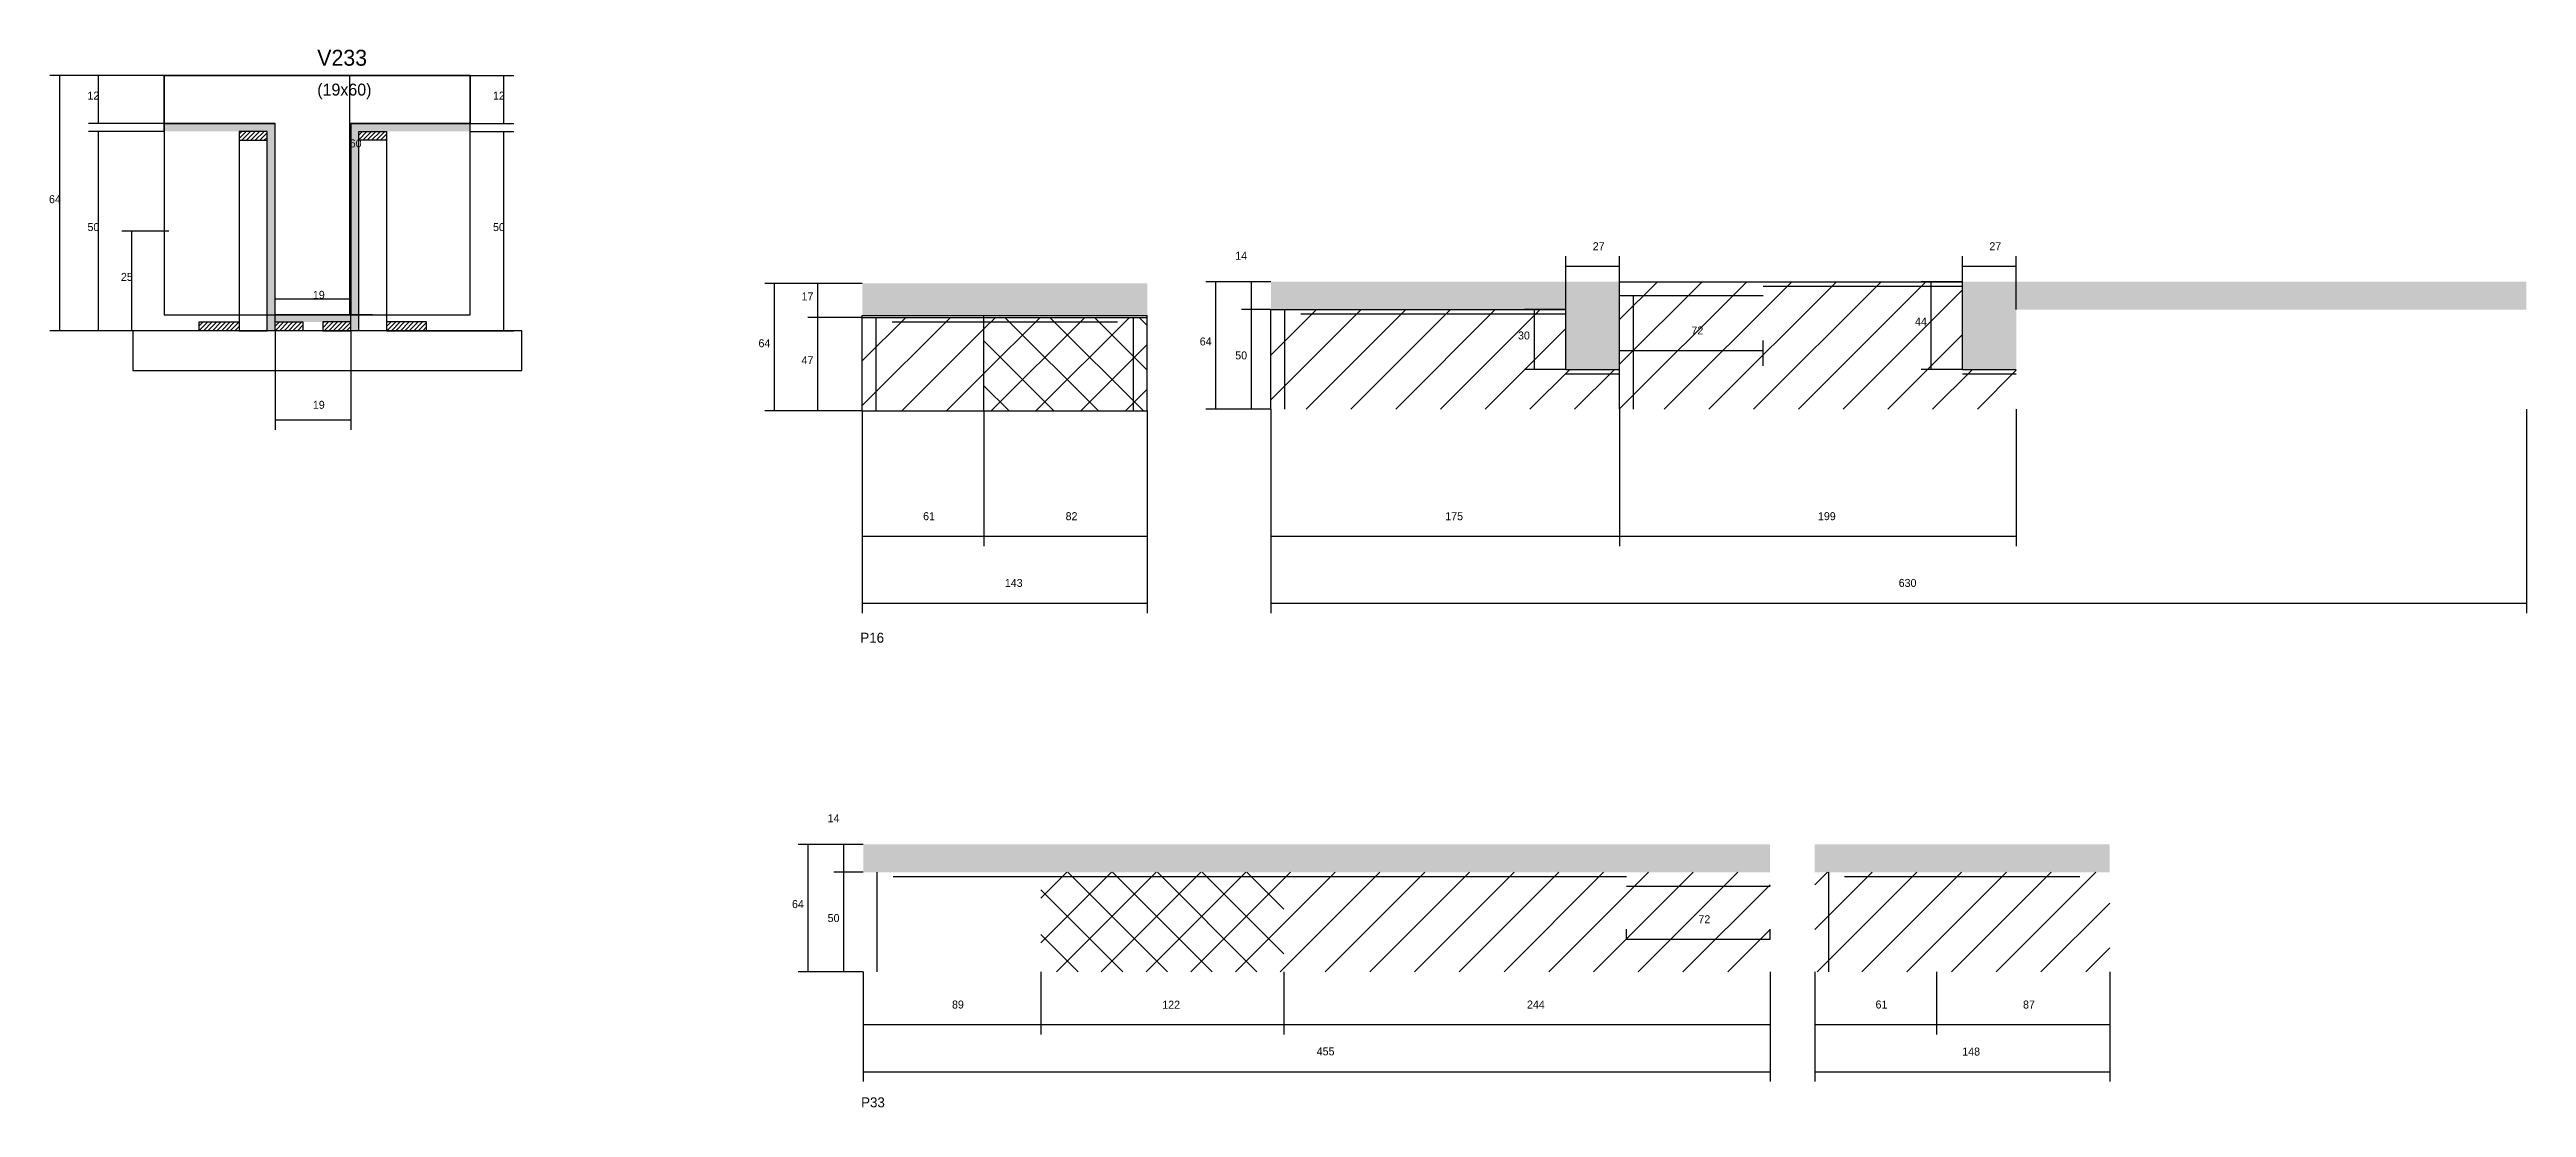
# Model space of a CAD drawing. Header units: metres. Extents: x 5003 to 7220, y 4035 to 4566.
# Drawn here: x 5978 to 7220, y 4035 to 4566 of the extents above; entities that cross this region are included whole.
import ezdxf

# ---------------------------------------------------------------- set-up
doc = ezdxf.new("R2010")
doc.units = ezdxf.units.M
for name, color, linetype in [('CONCRETO', 251, 'Continuous'), ('COTA', 241, 'Continuous'), ('Hachura', 253, 'Continuous'), ('Madeira', 126, 'Continuous'), ('NOMENCLATURA', 7, 'Continuous'), ('Painéis', 200, 'Continuous'), ('REAPROVEITAMENTO', 251, 'Continuous'), ('SARR_2.2x7', 40, 'Continuous'), ('Texto Seção', 7, 'Continuous')]:
    doc.layers.add(name, color=color, linetype=linetype)

msp = doc.modelspace()

# ---------------------------------------------------------------- texts
at = {"layer": 'COTA'}
for s, p in [('12', (5996.6, 4540.9)), ('12', (6200.1, 4540.9)), ('60', (6128.2, 4516.9)), ('64', (5977.3, 4488.9)), ('50', (5996.6, 4474.9)), ('50', (6200.1, 4474.9)), ('27', (6751.9, 4465.3)), ('27', (6950.9, 4465.3)), ('25', (6013.4, 4449.9)), ('19', (6109.7, 4440.9)), ('17', (6354.9, 4440.1)), ('30', (6714.4, 4420.5)), ('72', (6801.4, 4423)), ('44', (6913.6, 4427.5)), ('64', (6333.3, 4416.6)), ('47', (6354.9, 4408.1)), ('19', (6109.7, 4385.7)), ('61', (6415.9, 4329.8)), ('82', (6487.4, 4329.8)), ('175', (6677.9, 4329.8)), ('199', (6864.9, 4329.8)), ('143', (6456.9, 4296.3)), ('630', (6905.4, 4296.3)), ('244', (6718.9, 4084.7)), ('61', (6893.8, 4084.7)), ('87', (6967.8, 4084.7)), ('455', (6613.4, 4061.2)), ('148', (6937.3, 4061.1))]:
    msp.add_text(s, height=4, dxfattribs=at).set_placement(p)
at = {"layer": 'NOMENCLATURA'}
for s, p in [('P16', (6384.4, 4268.3)), ('P33', (6384.8, 4035.1))]:
    msp.add_text(s, height=5, dxfattribs=at).set_placement(p)
at = {"layer": 'Painéis'}
for s, p in [('14', (6572.5, 4460.5)), ('64', (6554.7, 4417.5)), ('50', (6572.5, 4410.5)), ('14', (6368, 4178.2)), ('64', (6350.1, 4135.1)), ('50', (6368, 4128.1)), ('72', (6804.9, 4127.5)), ('89', (6430.4, 4084.7)), ('122', (6535.9, 4084.6))]:
    msp.add_text(s, height=4, dxfattribs=at).set_placement(p)
at = {"layer": 'Texto Seção'}
for s, height, p in [('V233', 8, (6111.9, 4557.9)), ('(19x60)', 6, (6111.9, 4542.9))]:
    msp.add_text(s, height=height, dxfattribs=at).set_placement(p)

# ---------------------------------------------------------------- hatches: boundary and pattern name
at = {"layer": 'COTA'}
h = msp.add_hatch(dxfattribs=at)
h.set_pattern_fill('AR-CONC', scale=0.03)
h.paths.add_polyline_path([(6765.4, 4405.5), (6765.4, 4449.5), (6765.4, 4449.5), (6590.4, 4449.5), (6590.4, 4449.5), (6590.4, 4435.5), (6590.4, 4435.5), (6738.4, 4435.5), (6738.4, 4435.5), (6738.4, 4405.5), (6738.4, 4405.5), (6765.4, 4405.5)])
h = msp.add_hatch(dxfattribs=at)
h.set_pattern_fill('AR-CONC', scale=0.03)
h.paths.add_polyline_path([(6937.4, 4449.5), (6937.4, 4405.5), (6937.4, 4405.5), (6964.4, 4405.5), (6964.4, 4405.5), (6964.4, 4435.5), (6964.4, 4435.5), (7220.4, 4435.5), (7220.4, 4435.5), (7220.4, 4449.5), (7220.4, 4449.5), (6937.4, 4449.5)])
h = msp.add_hatch(dxfattribs=at)
h.set_pattern_fill('AR-CONC', scale=0.03)
h.paths.add_polyline_path([(6528.4, 4432.6), (6528.4, 4448.6), (6528.4, 4448.6), (6385.4, 4448.6), (6385.4, 4448.6), (6385.4, 4432.6), (6385.4, 4432.6), (6528.4, 4432.6)])
h = msp.add_hatch(dxfattribs=at)
h.set_pattern_fill('AR-CONC', scale=0.03)
h.paths.add_polyline_path([(6840.9, 4167.1), (6840.9, 4153.1), (6840.9, 4153.1), (6385.9, 4153.1), (6385.9, 4153.1), (6385.9, 4167.1), (6385.9, 4167.1), (6840.9, 4167.1)])
h = msp.add_hatch(dxfattribs=at)
h.set_pattern_fill('AR-CONC', scale=0.03)
h.paths.add_polyline_path([(7011.3, 4153.1), (7011.3, 4167.1), (7011.3, 4167.1), (6863.3, 4167.1), (6863.3, 4167.1), (6863.3, 4153.1), (6863.3, 4153.1), (7011.3, 4153.1)])
at = {"layer": 'Hachura'}
h = msp.add_hatch(color=8, dxfattribs=at)
h.dxf.hatch_style = 1
h.paths.add_polyline_path([(6090.7, 4524.9), (6090.7, 4528.9), (6090.7, 4528.9), (6035.1, 4528.9), (6035.1, 4528.9), (6035.1, 4524.9), (6035.1, 4524.9), (6090.7, 4524.9)])
h = msp.add_hatch(dxfattribs=at)
h.set_pattern_fill('ANSI31', scale=0.5)
h.paths.add_polyline_path([(6086.7, 4520.5), (6086.7, 4524.9), (6086.7, 4524.9), (6072.7, 4524.9), (6072.7, 4524.9), (6072.7, 4520.5), (6072.7, 4520.5), (6086.7, 4520.5)])
h = msp.add_hatch(color=8, dxfattribs=at)
h.dxf.hatch_style = 1
h.paths.add_polyline_path([(6086.7, 4524.9), (6090.7, 4524.9), (6090.7, 4524.9), (6090.7, 4424.9), (6090.7, 4424.9), (6086.7, 4424.9), (6086.7, 4424.9), (6086.7, 4524.9)])
h = msp.add_hatch(color=8, dxfattribs=at)
h.dxf.hatch_style = 1
h.paths.add_polyline_path([(6188.7, 4524.9), (6188.7, 4528.9), (6188.7, 4528.9), (6128.7, 4528.9), (6128.7, 4528.9), (6128.7, 4524.9), (6128.7, 4524.9), (6188.7, 4524.9)])
h = msp.add_hatch(color=8, dxfattribs=at)
h.dxf.hatch_style = 1
h.paths.add_polyline_path([(6132.7, 4524.9), (6128.7, 4524.9), (6128.7, 4524.9), (6128.7, 4424.9), (6128.7, 4424.9), (6132.7, 4424.9), (6132.7, 4424.9), (6132.7, 4524.9)])
h = msp.add_hatch(dxfattribs=at)
h.set_pattern_fill('ANSI31', scale=0.5)
h.paths.add_polyline_path([(6132.7, 4520.5), (6132.7, 4524.9), (6132.7, 4524.9), (6146.7, 4524.9), (6146.7, 4524.9), (6146.7, 4520.5), (6146.7, 4520.5), (6132.7, 4520.5)])
h = msp.add_hatch(dxfattribs=at)
h.set_pattern_fill('ANSI31', scale=0.5)
h.paths.add_polyline_path([(6052.7, 4424.9), (6052.7, 4429.3), (6052.7, 4429.3), (6072.7, 4429.3), (6072.7, 4429.3), (6072.7, 4424.9), (6072.7, 4424.9), (6052.7, 4424.9)])
h = msp.add_hatch(color=8, dxfattribs=at)
h.dxf.hatch_style = 1
h.paths.add_polyline_path([(6128.7, 4429.3), (6128.7, 4432.9), (6128.7, 4432.9), (6090.7, 4432.9), (6090.7, 4432.9), (6090.7, 4429.3), (6090.7, 4429.3), (6128.7, 4429.3)])
h = msp.add_hatch(dxfattribs=at)
h.set_pattern_fill('ANSI31', scale=0.5)
h.paths.add_polyline_path([(6090.7, 4424.9), (6090.7, 4429.3), (6090.7, 4429.3), (6104.7, 4429.3), (6104.7, 4429.3), (6104.7, 4424.9), (6104.7, 4424.9), (6090.7, 4424.9)])
h = msp.add_hatch(dxfattribs=at)
h.set_pattern_fill('ANSI31', scale=0.5)
h.paths.add_polyline_path([(6128.7, 4424.9), (6128.7, 4429.3), (6128.7, 4429.3), (6114.7, 4429.3), (6114.7, 4429.3), (6114.7, 4424.9), (6114.7, 4424.9), (6128.7, 4424.9)])
h = msp.add_hatch(dxfattribs=at)
h.set_pattern_fill('ANSI31', scale=0.5)
h.paths.add_polyline_path([(6166.7, 4424.9), (6166.7, 4429.3), (6166.7, 4429.3), (6146.7, 4429.3), (6146.7, 4429.3), (6146.7, 4424.9), (6146.7, 4424.9), (6166.7, 4424.9)])
at = {"layer": 'REAPROVEITAMENTO'}
h = msp.add_hatch(dxfattribs=at)
h.set_pattern_fill('ANSI31', scale=5)
h.paths.add_polyline_path([(6937.4, 4405.5), (6937.4, 4449.5), (6937.4, 4449.5), (6765.4, 4449.5), (6765.4, 4449.5), (6765.4, 4385.5), (6765.4, 4385.5), (6964.4, 4385.5), (6964.4, 4385.5), (6964.4, 4405.5), (6964.4, 4405.5), (6937.4, 4405.5)])
h = msp.add_hatch(dxfattribs=at)
h.set_pattern_fill('ANSI31', scale=5)
h.paths.add_polyline_path([(6385.4, 4384.6), (6446.4, 4384.6), (6446.4, 4384.6), (6446.4, 4431.6), (6446.4, 4431.6), (6385.4, 4431.6), (6385.4, 4431.6), (6385.4, 4384.6)])
h = msp.add_hatch(dxfattribs=at)
h.set_pattern_fill('ANSI37', scale=5)
h.paths.add_polyline_path([(6528.4, 4431.6), (6446.4, 4431.6), (6446.4, 4431.6), (6446.4, 4384.6), (6446.4, 4384.6), (6528.4, 4384.6), (6528.4, 4384.6), (6528.4, 4431.6)])
h = msp.add_hatch(dxfattribs=at)
h.set_pattern_fill('ANSI31', scale=5)
h.paths.add_polyline_path([(6738.4, 4405.5), (6738.4, 4435.5), (6738.4, 4435.5), (6590.4, 4435.5), (6590.4, 4435.5), (6590.4, 4385.5), (6590.4, 4385.5), (6765.4, 4385.5), (6765.4, 4385.5), (6765.4, 4405.5), (6765.4, 4405.5), (6738.4, 4405.5)])
h = msp.add_hatch(dxfattribs=at)
h.set_pattern_fill('ANSI37', scale=5)
h.paths.add_polyline_path([(6596.9, 4153.1), (6474.9, 4153.1), (6474.9, 4153.1), (6474.9, 4103.1), (6474.9, 4103.1), (6596.9, 4103.1), (6596.9, 4103.1), (6596.9, 4153.1)])
h = msp.add_hatch(dxfattribs=at)
h.set_pattern_fill('ANSI31', scale=5)
h.paths.add_polyline_path([(6596.9, 4103.1), (6840.9, 4103.1), (6840.9, 4103.1), (6840.9, 4153.1), (6840.9, 4153.1), (6596.9, 4153.1), (6596.9, 4153.1), (6596.9, 4103.1)])
h = msp.add_hatch(dxfattribs=at)
h.set_pattern_fill('ANSI31', scale=5)
h.paths.add_polyline_path([(6863.3, 4103.1), (7011.3, 4103.1), (7011.3, 4103.1), (7011.3, 4153.1), (7011.3, 4153.1), (6863.3, 4153.1), (6863.3, 4153.1), (6863.3, 4103.1)])

# ---------------------------------------------------------------- linework, layer by layer
at = {"layer": 'CONCRETO'}
for points in [[(6035.1, 4528.9), (6035.1, 4552.9), (6188.7, 4552.9), (6188.7, 4528.9), (6128.7, 4528.9), (6128.7, 4432.9), (6090.7, 4432.9), (6090.7, 4528.9)], [(6035.1, 4432.9), (6188.7, 4432.9), (6188.7, 4552.9), (6035.1, 4552.9)]]:
    msp.add_lwpolyline(points, close=True, dxfattribs=at)
at = {"layer": 'COTA'}
for p, q in [((6035.1, 4552.9), (5977.8, 4552.9)), ((5982.8, 4424.9), (5982.8, 4552.9)), ((6035.1, 4552.9), (5997.1, 4552.9)), ((6002.1, 4528.9), (6002.1, 4552.9)), ((6139.7, 4552.9), (6123.2, 4552.9)), ((6128.2, 4432.9), (6128.2, 4552.9)), ((6188.7, 4552.9), (6210.6, 4552.9)), ((6205.6, 4528.9), (6205.6, 4552.9)), ((6035.1, 4528.9), (5997.1, 4528.9)), ((6035.1, 4524.9), (5997.1, 4524.9)), ((6002.1, 4424.9), (6002.1, 4524.9)), ((6188.7, 4528.9), (6210.6, 4528.9)), ((6188.7, 4524.9), (6210.6, 4524.9)), ((6205.6, 4424.9), (6205.6, 4524.9)), ((6037.4, 4474.9), (6013.9, 4474.9)), ((6018.9, 4424.9), (6018.9, 4474.9)), ((6738.4, 4435.5), (6738.4, 4462.3)), ((6765.4, 4449.5), (6765.4, 4462.3)), ((6937.4, 4449.5), (6937.4, 4462.3)), ((6964.4, 4435.5), (6964.4, 4462.3)), ((6738.4, 4457.3), (6765.4, 4457.3)), ((6937.4, 4449.5), (6916.7, 4449.5)), ((6921.7, 4405.5), (6921.7, 4449.5)), ((6937.4, 4457.3), (6964.4, 4457.3)), ((6090.7, 4424.9), (6090.7, 4445.9)), ((6090.7, 4440.9), (6128.7, 4440.9)), ((6128.7, 4424.9), (6128.7, 4445.9)), ((6385.4, 4448.6), (6336.4, 4448.6)), ((6341.4, 4384.6), (6341.4, 4448.6)), ((6385.4, 4448.6), (6358, 4448.6)), ((6363, 4431.6), (6363, 4448.6)), ((6057.1, 4424.9), (5977.8, 4424.9)), ((6057.1, 4424.9), (5997.1, 4424.9)), ((6037.4, 4424.9), (6013.9, 4424.9)), ((6090.7, 4424.9), (6090.7, 4375.2)), ((6139.7, 4432.9), (6123.2, 4432.9)), ((6128.7, 4424.9), (6128.7, 4375.2)), ((6162.3, 4424.9), (6210.6, 4424.9)), ((6385.4, 4431.6), (6358, 4431.6)), ((6385.4, 4431.6), (6358, 4431.6)), ((6363, 4384.6), (6363, 4431.6)), ((6738.4, 4435.5), (6717.7, 4435.5)), ((6722.7, 4405.5), (6722.7, 4435.5)), ((6765.4, 4407.2), (6765.4, 4420)), ((6765.4, 4415), (6837.4, 4415)), ((6837.4, 4407.2), (6837.4, 4420)), ((6738.4, 4405.5), (6717.7, 4405.5)), ((6937.4, 4405.5), (6916.7, 4405.5)), ((6090.7, 4380.2), (6128.7, 4380.2)), ((6385.4, 4384.6), (6336.4, 4384.6)), ((6385.4, 4384.6), (6358, 4384.6)), ((6385.4, 4384.6), (6385.4, 4316.7)), ((6385.4, 4384.6), (6385.4, 4283.1)), ((6446.4, 4384.6), (6446.4, 4316.7)), ((6446.4, 4384.6), (6446.4, 4316.7)), ((6528.4, 4384.6), (6528.4, 4316.7)), ((6528.4, 4384.6), (6528.4, 4283.1)), ((6590.4, 4385.5), (6590.4, 4283.1)), ((6590.4, 4385.5), (6590.4, 4316.7)), ((6765.4, 4385.5), (6765.4, 4316.7)), ((6765.4, 4385.5), (6765.4, 4316.7)), ((6964.4, 4385.5), (6964.4, 4316.7)), ((7220.4, 4385.5), (7220.4, 4283.1)), ((6385.4, 4321.7), (6446.4, 4321.7)), ((6446.4, 4321.7), (6528.4, 4321.7)), ((6590.4, 4321.7), (6765.4, 4321.7)), ((6765.4, 4321.7), (6964.4, 4321.7)), ((6385.4, 4288.1), (6528.4, 4288.1)), ((6590.4, 4288.1), (7220.4, 4288.1)), ((6385.9, 4103.1), (6385.9, 4048)), ((6596.9, 4103.1), (6596.9, 4071.6)), ((6840.9, 4103.1), (6840.9, 4071.6)), ((6840.9, 4103.1), (6840.9, 4048)), ((6863.3, 4103.1), (6863.3, 4071.6)), ((6863.3, 4103.1), (6863.3, 4048)), ((6924.3, 4103.1), (6924.3, 4071.6)), ((6924.3, 4103.1), (6924.3, 4071.6)), ((7011.3, 4103.1), (7011.3, 4071.6)), ((7011.3, 4103.1), (7011.3, 4048)), ((6596.9, 4076.6), (6840.9, 4076.6)), ((6863.3, 4076.6), (6924.3, 4076.6)), ((6924.3, 4076.6), (7011.3, 4076.6)), ((6385.9, 4053), (6840.9, 4053)), ((6863.3, 4053), (7011.3, 4053))]:
    msp.add_line(p, q, dxfattribs=at)
at = {"layer": 'Madeira'}
for points in [[(6086.7, 4520.5), (6086.7, 4524.9), (6072.7, 4524.9), (6072.7, 4520.5)], [(6086.7, 4524.9), (6072.7, 4524.9), (6072.7, 4424.9), (6086.7, 4424.9)], [(6132.7, 4520.5), (6132.7, 4524.9), (6146.7, 4524.9), (6146.7, 4520.5)], [(6132.7, 4524.9), (6146.7, 4524.9), (6146.7, 4424.9), (6132.7, 4424.9)], [(6019.3, 4404.9), (6214.5, 4404.9), (6214.5, 4424.9), (6019.3, 4424.9)], [(6052.7, 4424.9), (6052.7, 4429.3), (6072.7, 4429.3), (6072.7, 4424.9)], [(6090.7, 4424.9), (6090.7, 4429.3), (6104.7, 4429.3), (6104.7, 4424.9)], [(6128.7, 4424.9), (6128.7, 4429.3), (6114.7, 4429.3), (6114.7, 4424.9)], [(6166.7, 4424.9), (6166.7, 4429.3), (6146.7, 4429.3), (6146.7, 4424.9)]]:
    msp.add_lwpolyline(points, close=True, dxfattribs=at)
at = {"layer": 'Painéis'}
for p, q in [((6035.1, 4528.9), (6090.7, 4528.9)), ((6035.1, 4524.9), (6035.1, 4528.9)), ((6090.7, 4524.9), (6090.7, 4528.9)), ((6090.7, 4424.9), (6090.7, 4524.9)), ((6128.7, 4528.9), (6188.7, 4528.9)), ((6128.7, 4524.9), (6128.7, 4528.9)), ((6128.7, 4424.9), (6128.7, 4524.9)), ((6188.7, 4524.9), (6188.7, 4528.9)), ((6590.4, 4449.5), (6557.8, 4449.5)), ((6562.8, 4385.5), (6562.8, 4449.5)), ((6590.4, 4449.5), (6575.6, 4449.5)), ((6580.6, 4435.5), (6580.6, 4449.5)), ((6765.4, 4449.5), (6937.4, 4449.5)), ((6765.4, 4385.5), (6765.4, 4449.5)), ((6937.4, 4405.5), (6937.4, 4449.5)), ((6090.7, 4432.9), (6128.7, 4432.9)), ((6090.7, 4429.3), (6090.7, 4432.9)), ((6128.7, 4429.3), (6128.7, 4432.9)), ((6385.4, 4431.6), (6528.4, 4431.6)), ((6385.4, 4384.6), (6385.4, 4431.6)), ((6446.4, 4384.6), (6446.4, 4431.6)), ((6528.4, 4384.6), (6528.4, 4431.6)), ((6590.4, 4435.5), (6575.6, 4435.5)), ((6590.4, 4435.5), (6575.6, 4435.5)), ((6580.6, 4385.5), (6580.6, 4435.5)), ((6590.4, 4435.5), (6738.4, 4435.5)), ((6590.4, 4385.5), (6590.4, 4435.5)), ((6738.4, 4405.5), (6738.4, 4435.5)), ((6738.4, 4405.5), (6765.4, 4405.5)), ((6937.4, 4405.5), (6964.4, 4405.5)), ((6385.4, 4384.6), (6528.4, 4384.6)), ((6590.4, 4385.5), (6557.8, 4385.5)), ((6590.4, 4385.5), (6575.6, 4385.5)), ((6385.9, 4167.1), (6353.2, 4167.1)), ((6358.2, 4103.1), (6358.2, 4167.1)), ((6385.9, 4167.1), (6371.1, 4167.1)), ((6376.1, 4153.1), (6376.1, 4167.1)), ((6385.9, 4153.1), (6371.1, 4153.1)), ((6385.9, 4153.1), (6371.1, 4153.1)), ((6376.1, 4103.1), (6376.1, 4153.1)), ((6768.9, 4119.5), (6768.9, 4124.5)), ((6768.9, 4119.5), (6840.9, 4119.5)), ((6840.9, 4119.5), (6840.9, 4124.5)), ((6385.9, 4103.1), (6353.2, 4103.1)), ((6385.9, 4103.1), (6371.1, 4103.1)), ((6385.9, 4103.1), (6385.9, 4071.6)), ((6474.9, 4103.1), (6474.9, 4071.6)), ((6474.9, 4103.1), (6474.9, 4071.6)), ((6596.9, 4103.1), (6596.9, 4071.6)), ((6385.9, 4076.6), (6474.9, 4076.6)), ((6474.9, 4076.6), (6596.9, 4076.6))]:
    msp.add_line(p, q, dxfattribs=at)
at = {"layer": 'SARR_2.2x7'}
for p, q in [((6765.4, 4442.5), (6837.4, 4442.5)), ((6772.4, 4385.5), (6772.4, 4442.5)), ((6837.4, 4447.3), (6937.4, 4447.3)), ((6385.4, 4432.6), (6528.4, 4432.6)), ((6385.4, 4431.6), (6385.4, 4432.6)), ((6392.4, 4384.6), (6392.4, 4431.6)), ((6400.4, 4429.4), (6446.4, 4429.4)), ((6446.4, 4431.6), (6446.4, 4432.6)), ((6446.4, 4429.4), (6513.4, 4429.4)), ((6521.4, 4384.6), (6521.4, 4431.6)), ((6528.4, 4431.6), (6528.4, 4432.6)), ((6597.4, 4385.5), (6597.4, 4435.5)), ((6605.4, 4433.3), (6738.4, 4433.3)), ((6738.4, 4403.3), (6765.4, 4403.3)), ((6937.4, 4403.3), (6964.4, 4403.3)), ((6392.9, 4103.1), (6392.9, 4153.1)), ((6870.3, 4103.1), (6870.3, 4153.1)), ((6400.9, 4150.9), (6596.9, 4150.9)), ((6596.9, 4150.9), (6768.9, 4150.9)), ((6768.9, 4146.1), (6840.9, 4146.1)), ((6878.3, 4150.9), (6924.3, 4150.9)), ((6924.3, 4150.9), (6996.3, 4150.9))]:
    msp.add_line(p, q, dxfattribs=at)

msp.set_redraw_order([(e.dxf.handle, doc.entitydb.next_handle()) for e in msp.query("TEXT MTEXT ATTDEF DIMENSION ARC_DIMENSION")])  # texts and dimensions are drawn at this point

doc.saveas('drawing.dxf')
